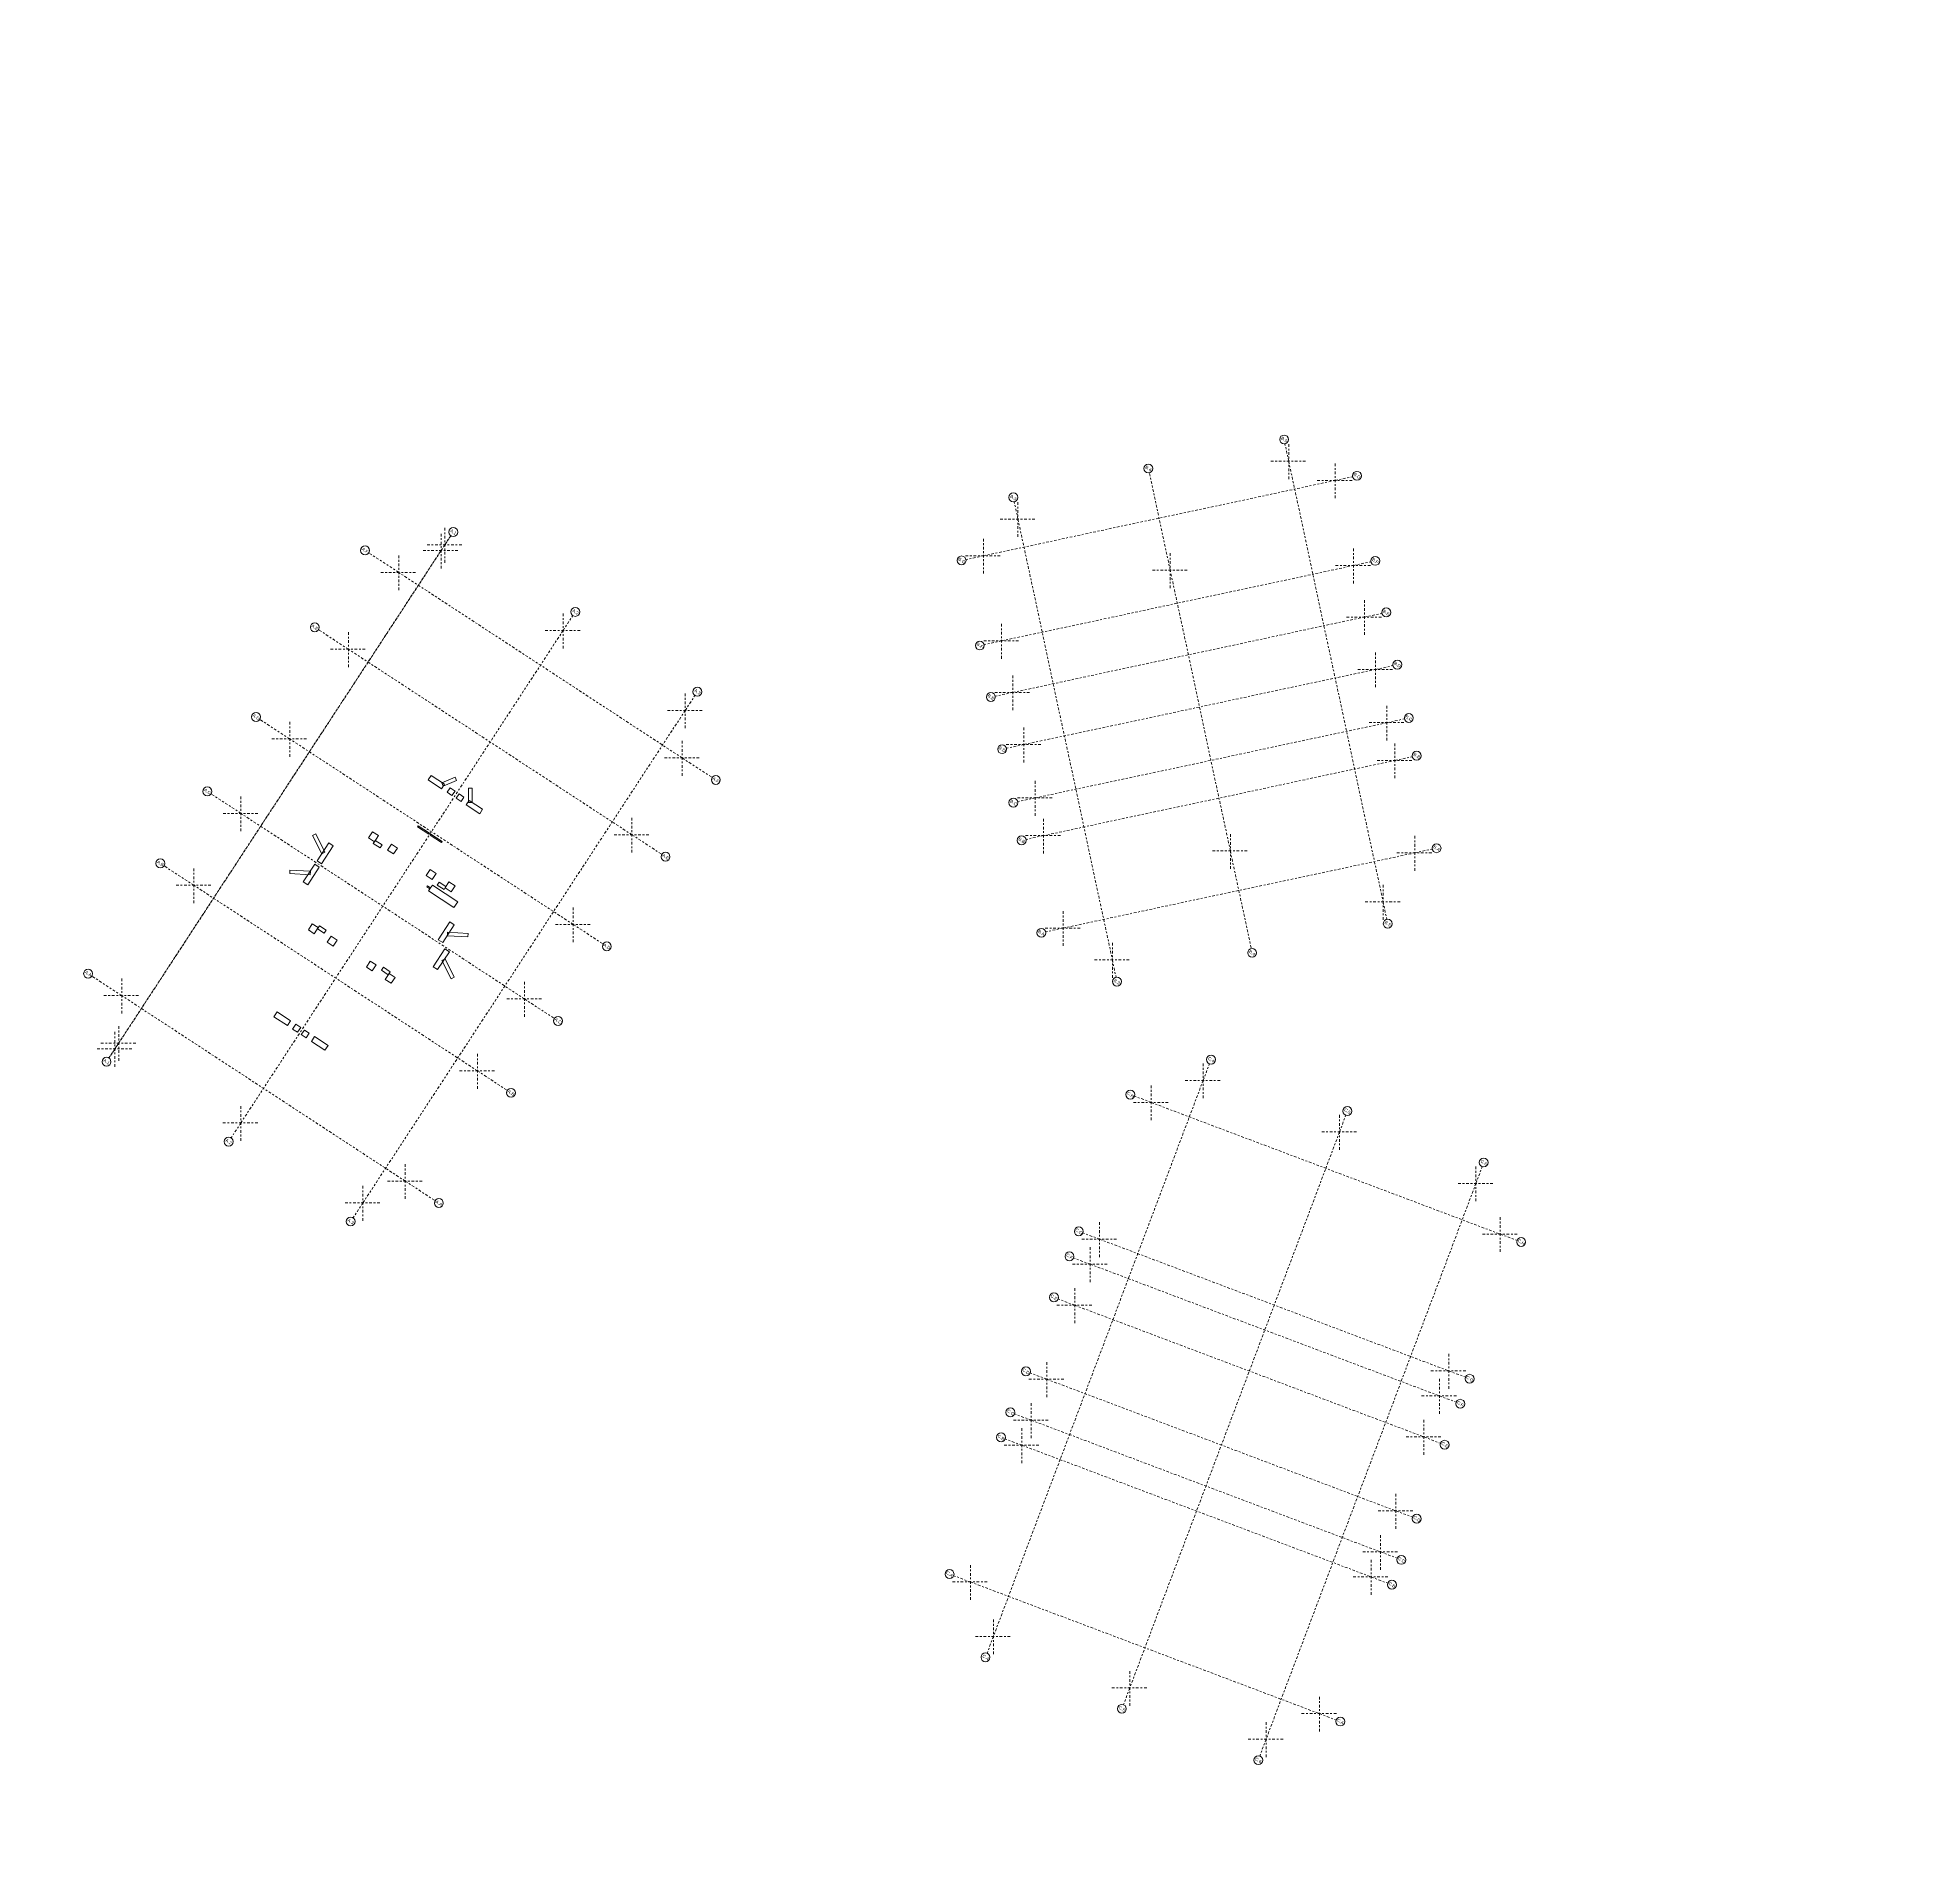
# Model space of a CAD drawing. Header units: metres. Extents: x 2696276 to 2696381, y 1245119 to 1245220.
import ezdxf

# ---------------------------------------------------------------- set-up
doc = ezdxf.new("R2010")
doc.units = ezdxf.units.M
doc.header["$PDMODE"] = 2
doc.header["$PDSIZE"] = -2
doc.linetypes.add('000_hbf_Strichpunkt 3_1_1mm Achsen', pattern=[0.25, 0.15, -0.05, 0, -0.05])
doc.layers.add('1_M01_Achsen.V', color=7, linetype='Continuous')
doc.layers.add('A-GENM', color=5, linetype='Continuous', lineweight=9)
doc.styles.add('ERSTELLTER_STIL_2', font='arial.ttf')

# ---------------------------------------------------------------- blocks, each defined once
blk = doc.blocks.new('Family - 272-2474404-Ebene 0')
at = {"layer": 'A-GENM', "lineweight": 5}
for p, q in [((0.4501, 0.1501), (-0.4501, 0.1501)), ((-0.4501, 0.1501), (-0.4501, -0.1501)), ((0.4501, -0.1501), (0.4501, 0.1501)), ((-0.4501, -0.1501), (0.4501, -0.1501))]:
    blk.add_line(p, q, dxfattribs=at)
blk = doc.blocks.new('Family - 798-2474414-Ebene 0')
at = {"layer": 'A-GENM', "lineweight": 5}
for p, q in [((0.6001, 0.1501), (-0.6001, 0.1501)), ((-0.6001, 0.1501), (-0.6001, -0.1501)), ((0.6001, -0.1501), (0.6001, 0.1501)), ((-0.6001, -0.1501), (0.6001, -0.1501))]:
    blk.add_line(p, q, dxfattribs=at)
blk = doc.blocks.new('Family - 925-2474417-Ebene 0')
at = {"layer": 'A-GENM', "lineweight": 5}
for p, q in [((0.6001, 0.1501), (-0.6001, 0.1501)), ((-0.6001, 0.1501), (-0.6001, -0.1501)), ((0.6001, -0.1501), (0.6001, 0.1501)), ((-0.6001, -0.1501), (0.6001, -0.1501))]:
    blk.add_line(p, q, dxfattribs=at)
blk = doc.blocks.new('Family - 995-2474419-Ebene 0')
at = {"layer": 'A-GENM', "lineweight": 5}
for p, q in [((0.1651, 0.1501), (-0.1651, 0.1501)), ((-0.1651, 0.1501), (-0.1651, -0.1501)), ((0.1651, -0.1501), (0.1651, 0.1501)), ((-0.1651, -0.1501), (0.1651, -0.1501))]:
    blk.add_line(p, q, dxfattribs=at)
blk = doc.blocks.new('Family - 1863-2474436-Ebene 0')
at = {"layer": 'A-GENM', "lineweight": 5}
for p, q in [((0.2251, 0.1001), (-0.2251, 0.1001)), ((-0.2251, 0.1001), (-0.2251, -0.1001)), ((0.2251, -0.1001), (0.2251, 0.1001)), ((-0.2251, -0.1001), (0.2251, -0.1001))]:
    blk.add_line(p, q, dxfattribs=at)
blk = doc.blocks.new('Family - 1990-2474439-Ebene 0')
at = {"layer": 'A-GENM', "lineweight": 5}
for p, q in [((0.2251, 0.1001), (-0.2251, 0.1001)), ((-0.2251, 0.1001), (-0.2251, -0.1001)), ((0.2251, -0.1001), (0.2251, 0.1001)), ((-0.2251, -0.1001), (0.2251, -0.1001))]:
    blk.add_line(p, q, dxfattribs=at)
blk = doc.blocks.new('A$C4181af03')
at = {"layer": '1_M01_Achsen.V', "color": 7, "linetype": '000_hbf_Strichpunkt 3_1_1mm Achsen', "lineweight": 13}
for p, q in [((28.98, 48.07), (28.27, 48.77)), ((28.98, 48.07), (28.27, 48.77)), ((31.75, 48.59), (32.46, 49.3)), ((31.75, 48.59), (32.46, 49.3)), ((17.56, 34.26), (31.75, 48.59)), ((17.56, 34.26), (31.75, 48.59)), ((28.98, 48.07), (46.94, 30.29)), ((28.98, 48.07), (46.94, 30.29)), ((31.75, 48.59), (31.75, 48.59)), ((31.75, 48.59), (31.75, 48.59)), ((35.22, 45.16), (35.92, 45.87)), ((35.22, 45.16), (35.92, 45.87)), ((21.03, 30.83), (35.22, 45.16)), ((21.03, 30.83), (35.22, 45.16)), ((37.32, 43.08), (38.02, 43.79)), ((37.32, 43.08), (38.02, 43.79)), ((23.13, 28.75), (37.32, 43.08)), ((23.13, 28.75), (37.32, 43.08)), ((41.62, 38.82), (42.32, 39.53)), ((41.62, 38.82), (42.32, 39.53)), ((27.43, 24.49), (41.62, 38.82)), ((27.43, 24.49), (41.62, 38.82)), ((18.06, 37.04), (17.35, 37.74)), ((18.06, 37.04), (17.35, 37.74)), ((18.06, 37.04), (36.02, 19.26)), ((18.06, 37.04), (36.02, 19.26)), ((28.97, 22.97), (43.15, 37.29)), ((28.97, 22.97), (43.15, 37.29)), ((43.15, 37.29), (43.86, 38)), ((43.15, 37.29), (43.86, 38)), ((17.56, 34.26), (16.86, 33.55)), ((17.56, 34.26), (16.86, 33.55)), ((17.56, 34.26), (17.56, 34.26)), ((17.56, 34.26), (17.56, 34.26)), ((46.92, 33.56), (47.62, 34.27)), ((32.73, 19.24), (46.92, 33.56)), ((21.03, 30.83), (20.32, 30.12)), ((21.03, 30.83), (20.32, 30.12)), ((46.94, 30.29), (47.65, 29.58)), ((46.94, 30.29), (47.65, 29.58)), ((23.13, 28.75), (22.43, 28.04)), ((23.13, 28.75), (22.43, 28.04)), ((27.43, 24.49), (26.73, 23.78)), ((27.43, 24.49), (26.73, 23.78)), ((28.97, 22.97), (28.27, 22.26)), ((28.97, 22.97), (28.27, 22.26)), ((59.94, 19.93), (59.72, 20.91)), ((59.94, 19.93), (59.72, 20.91)), ((32.73, 19.24), (32.03, 18.53)), ((36.02, 19.26), (36.73, 18.55)), ((36.02, 19.26), (36.73, 18.55)), ((59.94, 19.93), (67.16, -12.59)), ((59.94, 19.93), (67.16, -12.59)), ((-8.04, 17.85), (-8.04, 18.85)), ((-8.04, 18.24), (-8.04, 18.85)), ((-8.04, 18.24), (-8.04, -15.54)), ((8.32, 17.85), (8.32, 18.85)), ((8.32, 17.85), (8.32, 18.85)), ((42.22, 13.76), (62.64, 18.3)), ((42.22, 13.76), (62.64, 18.3)), ((62.64, 18.3), (63.62, 18.52)), ((62.64, 18.3), (63.62, 18.52)), ((-8.04, 17.85), (-8.04, -15.15)), ((8.32, 17.85), (8.32, -15.15)), ((8.32, 17.85), (8.32, -15.15)), ((43.98, 16.39), (43.77, 17.36)), ((43.98, 16.39), (43.77, 17.36)), ((43.98, 16.39), (51.21, -16.14)), ((43.98, 16.39), (51.21, -16.14)), ((-9.36, 15.53), (-11.36, 15.53)), ((-9.36, 15.53), (-11.36, 15.53)), ((9.64, 15.53), (-9.36, 15.53)), ((9.64, 15.53), (-9.36, 15.53)), ((9.64, 15.53), (11.64, 15.53)), ((9.64, 15.53), (11.64, 15.53)), ((42.22, 13.76), (41.25, 13.55)), ((42.22, 13.76), (41.25, 13.55)), ((-9.36, 10.38), (-11.36, 10.38)), ((-9.36, 10.38), (-11.36, 10.38)), ((9.64, 10.38), (-9.36, 10.38)), ((9.64, 10.38), (-9.36, 10.38)), ((9.64, 10.38), (11.64, 10.38)), ((9.64, 10.38), (11.64, 10.38)), ((44.33, 4.3), (64.75, 8.84)), ((44.33, 4.3), (64.75, 8.84)), ((64.75, 8.84), (65.72, 9.06)), ((64.75, 8.84), (65.72, 9.06)), ((44.86, 1.9), (65.28, 6.44)), ((44.86, 1.9), (65.28, 6.44)), ((65.28, 6.44), (66.26, 6.65)), ((65.28, 6.44), (66.26, 6.65)), ((-9.36, 4.37), (-11.36, 4.37)), ((-9.36, 4.37), (-11.36, 4.37)), ((9.64, 4.37), (-9.36, 4.37)), ((9.64, 4.37), (-9.36, 4.37)), ((9.64, 4.37), (11.64, 4.37)), ((9.64, 4.37), (11.64, 4.37)), ((44.33, 4.3), (43.35, 4.08)), ((44.33, 4.3), (43.35, 4.08)), ((66.24, 2.11), (67.22, 2.33)), ((66.24, 2.11), (67.22, 2.33)), ((44.86, 1.9), (43.88, 1.68)), ((44.86, 1.9), (43.88, 1.68)), ((45.82, -2.43), (66.24, 2.11)), ((45.82, -2.43), (66.24, 2.11)), ((46.35, -4.83), (66.78, -0.29)), ((66.78, -0.29), (67.75, -0.07)), ((45.82, -2.43), (44.84, -2.64)), ((45.82, -2.43), (44.84, -2.64)), ((46.35, -4.83), (45.38, -5.04)), ((-9.36, -5.44), (-11.36, -5.44)), ((-9.36, -5.44), (-11.36, -5.44)), ((9.64, -5.44), (-9.36, -5.44)), ((9.64, -5.44), (-9.36, -5.44)), ((9.64, -5.44), (11.64, -5.44)), ((9.64, -5.44), (11.64, -5.44)), ((48.46, -14.29), (68.88, -9.75)), ((48.46, -14.29), (68.88, -9.75)), ((68.88, -9.75), (69.86, -9.54)), ((68.88, -9.75), (69.86, -9.54)), ((67.16, -12.59), (67.38, -13.57)), ((67.16, -12.59), (67.38, -13.57)), ((-9.36, -12.83), (-11.36, -12.83)), ((-9.36, -12.83), (-11.36, -12.83)), ((9.64, -12.83), (-9.36, -12.83)), ((9.64, -12.83), (-9.36, -12.83)), ((9.64, -12.83), (11.64, -12.83)), ((9.64, -12.83), (11.64, -12.83)), ((48.46, -14.29), (47.48, -14.51)), ((48.46, -14.29), (47.48, -14.51)), ((-8.04, -15.15), (-8.04, -16.15)), ((-8.04, -15.54), (-8.04, -16.15)), ((8.32, -15.15), (8.32, -16.15)), ((8.32, -15.15), (8.32, -16.15)), ((51.21, -16.14), (51.43, -17.11)), ((51.21, -16.14), (51.43, -17.11))]:
    blk.add_line(p, q, dxfattribs=at)
at = {"layer": '1_M01_Achsen.V', "color": 62, "linetype": '000_hbf_Strichpunkt 3_1_1mm Achsen', "lineweight": 13, "true_color": 0x8cbb26}
for p, q in [((26.77, 39.32), (22.8, 43.25)), ((26.77, 39.32), (22.8, 43.25)), ((39.45, 40.97), (40.15, 41.68)), ((39.45, 40.97), (40.15, 41.68)), ((25.26, 26.65), (39.45, 40.97)), ((25.26, 26.65), (39.45, 40.97)), ((38.21, 27.99), (26.77, 39.32)), ((38.21, 27.99), (26.77, 39.32)), ((38.21, 27.99), (42.18, 24.06)), ((38.21, 27.99), (42.18, 24.06)), ((25.26, 26.65), (24.55, 25.94)), ((25.26, 26.65), (24.55, 25.94)), ((51.96, 18.16), (51.74, 19.14)), ((51.96, 18.16), (51.74, 19.14)), ((0.14, 17.85), (0.14, 18.85)), ((0.14, 17.85), (0.14, 18.85)), ((51.96, 18.16), (59.19, -14.37)), ((51.96, 18.16), (59.19, -14.37)), ((0.14, 17.85), (0.14, -15.15)), ((0.14, 17.85), (0.14, -15.15)), ((44, 5.76), (64.42, 10.3)), ((44, 5.76), (64.42, 10.3)), ((64.42, 10.3), (65.4, 10.52)), ((64.42, 10.3), (65.4, 10.52)), ((44, 5.76), (43.02, 5.55)), ((44, 5.76), (43.02, 5.55)), ((-9.36, -0.62), (-11.36, -0.62)), ((-9.36, -0.62), (-11.36, -0.62)), ((9.64, -0.62), (-9.36, -0.62)), ((-9.36, -0.62), (-9.36, -0.62)), ((9.64, -0.62), (-9.36, -0.62)), ((9.64, -0.62), (9.64, -0.62)), ((9.64, -0.62), (11.64, -0.62)), ((9.64, -0.62), (11.64, -0.62)), ((46.68, -6.29), (67.1, -1.75)), ((46.68, -6.29), (67.1, -1.75)), ((67.1, -1.75), (68.08, -1.54)), ((67.1, -1.75), (68.08, -1.54)), ((46.68, -6.29), (45.7, -6.51)), ((46.68, -6.29), (45.7, -6.51)), ((59.19, -14.37), (59.41, -15.34)), ((59.19, -14.37), (59.41, -15.34)), ((0.14, -15.15), (0.14, -16.15)), ((0.14, -15.15), (0.14, -16.15))]:
    blk.add_line(p, q, dxfattribs=at)
at = {"layer": '1_M01_Achsen.V', "color": 7, "linetype": 'Continuous', "lineweight": 13}
for centre in [(32.63, 49.48), (32.63, 49.48), (28.1, 48.95), (28.1, 48.95), (36.1, 46.05), (36.1, 46.05), (38.2, 43.97), (38.2, 43.97), (42.5, 39.71), (42.5, 39.71), (17.17, 37.92), (17.17, 37.92), (44.03, 38.18), (44.03, 38.18), (47.8, 34.45), (16.68, 33.37), (16.68, 33.37), (20.15, 29.94), (20.15, 29.94), (47.83, 29.41), (47.83, 29.41), (22.25, 27.86), (22.25, 27.86), (26.55, 23.6), (26.55, 23.6), (28.09, 22.08), (28.09, 22.08), (59.66, 21.15), (59.66, 21.15), (-8.04, 19.1), (-8.04, 19.1), (8.32, 19.1), (8.32, 19.1), (31.86, 18.35), (36.9, 18.38), (36.9, 18.38), (63.86, 18.57), (63.86, 18.57), (43.71, 17.61), (43.71, 17.61), (-11.61, 15.53), (-11.61, 15.53), (11.89, 15.53), (11.89, 15.53), (41, 13.49), (41, 13.49), (-11.61, 10.38), (-11.61, 10.38), (11.89, 10.38), (11.89, 10.38), (65.97, 9.11), (65.97, 9.11), (66.5, 6.71), (66.5, 6.71), (-11.61, 4.37), (-11.61, 4.37), (11.89, 4.37), (11.89, 4.37), (43.11, 4.03), (43.11, 4.03), (67.46, 2.38), (67.46, 2.38), (43.64, 1.63), (43.64, 1.63), (68, -0.02), (44.6, -2.7), (44.6, -2.7), (-11.61, -5.44), (-11.61, -5.44), (11.89, -5.44), (11.89, -5.44), (45.13, -5.1), (70.1, -9.48), (70.1, -9.48), (-11.61, -12.83), (-11.61, -12.83), (11.89, -12.83), (11.89, -12.83), (67.44, -13.81), (67.44, -13.81), (47.24, -14.56), (47.24, -14.56), (-8.04, -16.4), (-8.04, -16.4), (8.32, -16.4), (8.32, -16.4), (51.48, -17.36), (51.48, -17.36)]:
    blk.add_circle(centre, 0.25, dxfattribs=at)
at = {"layer": '1_M01_Achsen.V', "color": 62, "linetype": 'Continuous', "lineweight": 13, "true_color": 0x8cbb26}
for centre in [(22.62, 43.42), (22.62, 43.42), (40.32, 41.86), (40.32, 41.86), (24.38, 25.76), (24.38, 25.76), (42.36, 23.88), (42.36, 23.88), (0.14, 19.1), (0.14, 19.1), (51.69, 19.38), (51.69, 19.38), (65.64, 10.57), (65.64, 10.57), (42.78, 5.49), (42.78, 5.49), (-11.61, -0.62), (-11.61, -0.62), (11.89, -0.62), (11.89, -0.62), (68.32, -1.48), (68.32, -1.48), (45.46, -6.56), (45.46, -6.56), (59.46, -15.59), (59.46, -15.59), (0.14, -16.4), (0.14, -16.4)]:
    blk.add_circle(centre, 0.25, dxfattribs=at)
at = {"layer": '1_M01_Achsen.V', "color": 7, "linetype": '000_hbf_Strichpunkt 3_1_1mm Achsen', "lineweight": 13}
for p in [(28.98, 48.07), (28.98, 48.07), (28.98, 48.07), (28.98, 48.07), (31.75, 48.59), (31.75, 48.59), (35.22, 45.16), (35.22, 45.16), (35.22, 45.16), (35.22, 45.16), (37.32, 43.08), (37.32, 43.08), (37.32, 43.08), (37.32, 43.08), (41.62, 38.82), (41.62, 38.82), (41.62, 38.82), (41.62, 38.82), (18.06, 37.04), (18.06, 37.04), (18.06, 37.04), (18.06, 37.04), (43.15, 37.29), (43.15, 37.29), (43.15, 37.29), (43.15, 37.29), (17.56, 34.26), (17.56, 34.26), (46.92, 33.56), (46.92, 33.56), (21.03, 30.83), (21.03, 30.83), (21.03, 30.83), (21.03, 30.83), (46.94, 30.29), (46.94, 30.29), (46.94, 30.29), (46.94, 30.29), (23.13, 28.75), (23.13, 28.75), (23.13, 28.75), (23.13, 28.75), (27.43, 24.49), (27.43, 24.49), (27.43, 24.49), (27.43, 24.49), (28.97, 22.97), (28.97, 22.97), (28.97, 22.97), (28.97, 22.97), (32.73, 19.24), (32.73, 19.24), (36.02, 19.26), (36.02, 19.26), (36.02, 19.26), (36.02, 19.26), (59.94, 19.93), (59.94, 19.93), (59.94, 19.93), (59.94, 19.93), (-8.04, 18.24), (-8.04, 18.24), (62.64, 18.3), (62.64, 18.3), (62.64, 18.3), (62.64, 18.3), (-8.04, 17.85), (-8.04, 17.85), (8.32, 17.85), (8.32, 17.85), (8.32, 17.85), (8.32, 17.85), (43.98, 16.39), (43.98, 16.39), (43.98, 16.39), (43.98, 16.39), (-9.36, 15.53), (-9.36, 15.53), (-9.36, 15.53), (-9.36, 15.53), (9.64, 15.53), (9.64, 15.53), (9.64, 15.53), (9.64, 15.53), (42.22, 13.76), (42.22, 13.76), (42.22, 13.76), (42.22, 13.76), (-9.36, 10.38), (-9.36, 10.38), (-9.36, 10.38), (-9.36, 10.38), (9.64, 10.38), (9.64, 10.38), (9.64, 10.38), (9.64, 10.38), (64.75, 8.84), (64.75, 8.84), (64.75, 8.84), (64.75, 8.84), (65.28, 6.44), (65.28, 6.44), (65.28, 6.44), (65.28, 6.44), (-9.36, 4.37), (-9.36, 4.37), (-9.36, 4.37), (-9.36, 4.37), (9.64, 4.37), (9.64, 4.37), (9.64, 4.37), (9.64, 4.37), (44.33, 4.3), (44.33, 4.3), (44.33, 4.3), (44.33, 4.3), (44.86, 1.9), (44.86, 1.9), (44.86, 1.9), (44.86, 1.9), (66.24, 2.11), (66.24, 2.11), (66.24, 2.11), (66.24, 2.11), (66.78, -0.29), (66.78, -0.29), (45.82, -2.43), (45.82, -2.43), (45.82, -2.43), (45.82, -2.43), (46.35, -4.83), (46.35, -4.83), (-9.36, -5.44), (-9.36, -5.44), (-9.36, -5.44), (-9.36, -5.44), (9.64, -5.44), (9.64, -5.44), (9.64, -5.44), (9.64, -5.44), (68.88, -9.75), (68.88, -9.75), (68.88, -9.75), (68.88, -9.75), (67.16, -12.59), (67.16, -12.59), (67.16, -12.59), (67.16, -12.59), (-9.36, -12.83), (-9.36, -12.83), (-9.36, -12.83), (-9.36, -12.83), (9.64, -12.83), (9.64, -12.83), (9.64, -12.83), (9.64, -12.83), (48.46, -14.29), (48.46, -14.29), (48.46, -14.29), (48.46, -14.29), (-8.04, -15.15), (-8.04, -15.15), (-8.04, -15.54), (-8.04, -15.54), (8.32, -15.15), (8.32, -15.15), (8.32, -15.15), (8.32, -15.15), (51.21, -16.14), (51.21, -16.14), (51.21, -16.14), (51.21, -16.14)]:
    blk.add_point(p, dxfattribs=at)
at = {"layer": '1_M01_Achsen.V', "color": 62, "linetype": '000_hbf_Strichpunkt 3_1_1mm Achsen', "lineweight": 13, "true_color": 0x8cbb26}
for p in [(39.45, 40.97), (39.45, 40.97), (39.45, 40.97), (39.45, 40.97), (26.77, 39.32), (26.77, 39.32), (26.77, 39.32), (26.77, 39.32), (38.21, 27.99), (38.21, 27.99), (38.21, 27.99), (38.21, 27.99), (25.26, 26.65), (25.26, 26.65), (25.26, 26.65), (25.26, 26.65), (51.96, 18.16), (51.96, 18.16), (51.96, 18.16), (51.96, 18.16), (0.14, 17.85), (0.14, 17.85), (0.14, 17.85), (0.14, 17.85), (64.42, 10.3), (64.42, 10.3), (64.42, 10.3), (64.42, 10.3), (44, 5.76), (44, 5.76), (44, 5.76), (44, 5.76), (-9.36, -0.62), (-9.36, -0.62), (-9.36, -0.62), (9.64, -0.62), (9.64, -0.62), (9.64, -0.62), (67.1, -1.75), (67.1, -1.75), (67.1, -1.75), (67.1, -1.75), (46.68, -6.29), (46.68, -6.29), (46.68, -6.29), (46.68, -6.29), (59.19, -14.37), (59.19, -14.37), (59.19, -14.37), (59.19, -14.37), (0.14, -15.15), (0.14, -15.15), (0.14, -15.15), (0.14, -15.15)]:
    blk.add_point(p, dxfattribs=at)
at = {"layer": '1_M01_Achsen.V', "color": 7, "lineweight": 13, "char_height": 0.175, "attachment_point": 1, "style": 'ERSTELLTER_STIL_2'}
for s, insert in [('\\A1;{\\pql;\\pt0;\\fArial|b0|i0|c0|p0;\\W1.000000;B.5}', (27.92, 49.04)), ('\\A1;{\\pql;\\pt0;\\fArial|b0|i0|c0|p0;\\W1.000000;B.5}', (27.92, 49.04)), ('\\A1;{\\pql;\\pt0;\\fArial|b0|i0|c0|p0;\\W1.000000;B.G}', (32.43, 49.57)), ('\\A1;{\\pql;\\pt0;\\fArial|b0|i0|c0|p0;\\W1.000000;B.G}', (32.43, 49.57)), ('\\A1;{\\pql;\\pt0;\\fArial|b0|i0|c0|p0;\\W1.000000;B.F}', (35.91, 46.14)), ('\\A1;{\\pql;\\pt0;\\fArial|b0|i0|c0|p0;\\W1.000000;B.F}', (35.91, 46.14)), ('\\A1;{\\pql;\\pt0;\\fArial|b0|i0|c0|p0;\\W1.000000;B.4}', (22.44, 43.51)), ('\\A1;{\\pql;\\pt0;\\fArial|b0|i0|c0|p0;\\W1.000000;B.4}', (22.44, 43.51)), ('\\A1;{\\pql;\\pt0;\\fArial|b0|i0|c0|p0;\\W1.000000;B.E}', (38.01, 44.05)), ('\\A1;{\\pql;\\pt0;\\fArial|b0|i0|c0|p0;\\W1.000000;B.E}', (38.01, 44.05)), ('\\A1;{\\pql;\\pt0;\\fArial|b0|i0|c0|p0;\\W1.000000;B.D}', (40.12, 41.95)), ('\\A1;{\\pql;\\pt0;\\fArial|b0|i0|c0|p0;\\W1.000000;B.D}', (40.12, 41.95)), ('\\A1;{\\pql;\\pt0;\\fArial|b0|i0|c0|p0;\\W1.000000;B.C}', (42.3, 39.79)), ('\\A1;{\\pql;\\pt0;\\fArial|b0|i0|c0|p0;\\W1.000000;B.C}', (42.3, 39.79)), ('\\A1;{\\pql;\\pt0;\\fArial|b0|i0|c0|p0;\\W1.000000;B.B}', (43.84, 38.27)), ('\\A1;{\\pql;\\pt0;\\fArial|b0|i0|c0|p0;\\W1.000000;B.B}', (43.84, 38.27)), ('\\A1;{\\pql;\\pt0;\\fArial|b0|i0|c0|p0;\\W1.000000;B.3}', (16.99, 38)), ('\\A1;{\\pql;\\pt0;\\fArial|b0|i0|c0|p0;\\W1.000000;B.3}', (16.99, 38)), ('\\A1;{\\pql;\\pt0;\\fArial|b0|i0|c0|p0;\\W1.000000;B.A}', (47.61, 34.54)), ('\\A1;{\\pql;\\pt0;\\fArial|b0|i0|c0|p0;\\W1.000000;B.G}', (16.48, 33.46)), ('\\A1;{\\pql;\\pt0;\\fArial|b0|i0|c0|p0;\\W1.000000;B.G}', (16.48, 33.46)), ('\\A1;{\\pql;\\pt0;\\fArial|b0|i0|c0|p0;\\W1.000000;B.F}', (19.96, 30.03)), ('\\A1;{\\pql;\\pt0;\\fArial|b0|i0|c0|p0;\\W1.000000;B.F}', (19.96, 30.03)), ('\\A1;{\\pql;\\pt0;\\fArial|b0|i0|c0|p0;\\W1.000000;B.5}', (47.65, 29.5)), ('\\A1;{\\pql;\\pt0;\\fArial|b0|i0|c0|p0;\\W1.000000;B.5}', (47.65, 29.5)), ('\\A1;{\\pql;\\pt0;\\fArial|b0|i0|c0|p0;\\W1.000000;B.E}', (22.06, 27.95)), ('\\A1;{\\pql;\\pt0;\\fArial|b0|i0|c0|p0;\\W1.000000;B.E}', (22.06, 27.95)), ('\\A1;{\\pql;\\pt0;\\fArial|b0|i0|c0|p0;\\W1.000000;B.D}', (24.18, 25.85)), ('\\A1;{\\pql;\\pt0;\\fArial|b0|i0|c0|p0;\\W1.000000;B.D}', (24.18, 25.85)), ('\\A1;{\\pql;\\pt0;\\fArial|b0|i0|c0|p0;\\W1.000000;B.C}', (26.35, 23.69)), ('\\A1;{\\pql;\\pt0;\\fArial|b0|i0|c0|p0;\\W1.000000;B.C}', (26.35, 23.69)), ('\\A1;{\\pql;\\pt0;\\fArial|b0|i0|c0|p0;\\W1.000000;B.4}', (42.18, 23.97)), ('\\A1;{\\pql;\\pt0;\\fArial|b0|i0|c0|p0;\\W1.000000;B.4}', (42.18, 23.97)), ('\\A1;{\\pql;\\pt0;\\fArial|b0|i0|c0|p0;\\W1.000000;B.B}', (27.9, 22.17)), ('\\A1;{\\pql;\\pt0;\\fArial|b0|i0|c0|p0;\\W1.000000;B.B}', (27.9, 22.17)), ('\\A1;{\\pql;\\pt0;\\fArial|b0|i0|c0|p0;\\W1.000000;C.6}', (59.48, 21.24)), ('\\A1;{\\pql;\\pt0;\\fArial|b0|i0|c0|p0;\\W1.000000;C.6}', (59.48, 21.24)), ('\\A1;{\\pql;\\pt0;\\fArial|b0|i0|c0|p0;\\W1.000000;A.1}', (-8.22, 19.19)), ('\\A1;{\\pql;\\pt0;\\fArial|b0|i0|c0|p0;\\W1.000000;A.1}', (-8.22, 19.19)), ('\\A1;{\\pql;\\pt0;\\fArial|b0|i0|c0|p0;\\W1.000000;A.2}', (-0.04, 19.19)), ('\\A1;{\\pql;\\pt0;\\fArial|b0|i0|c0|p0;\\W1.000000;A.2}', (-0.04, 19.19)), ('\\A1;{\\pql;\\pt0;\\fArial|b0|i0|c0|p0;\\W1.000000;A.3}', (8.14, 19.19)), ('\\A1;{\\pql;\\pt0;\\fArial|b0|i0|c0|p0;\\W1.000000;A.3}', (8.14, 19.19)), ('\\A1;{\\pql;\\pt0;\\fArial|b0|i0|c0|p0;\\W1.000000;C.5}', (51.5, 19.47)), ('\\A1;{\\pql;\\pt0;\\fArial|b0|i0|c0|p0;\\W1.000000;C.5}', (51.5, 19.47)), ('\\A1;{\\pql;\\pt0;\\fArial|b0|i0|c0|p0;\\W1.000000;B.A}', (31.66, 18.44)), ('\\A1;{\\pql;\\pt0;\\fArial|b0|i0|c0|p0;\\W1.000000;B.3}', (36.72, 18.46)), ('\\A1;{\\pql;\\pt0;\\fArial|b0|i0|c0|p0;\\W1.000000;B.3}', (36.72, 18.46)), ('\\A1;{\\pql;\\pt0;\\fArial|b0|i0|c0|p0;\\W1.000000;C.H}', (63.66, 18.66)), ('\\A1;{\\pql;\\pt0;\\fArial|b0|i0|c0|p0;\\W1.000000;C.H}', (63.66, 18.66)), ('\\A1;{\\pql;\\pt0;\\fArial|b0|i0|c0|p0;\\W1.000000;C.4}', (43.53, 17.7)), ('\\A1;{\\pql;\\pt0;\\fArial|b0|i0|c0|p0;\\W1.000000;C.4}', (43.53, 17.7)), ('\\A1;{\\pql;\\pt0;\\fArial|b0|i0|c0|p0;\\W1.000000;A.F}', (-11.8, 15.62)), ('\\A1;{\\pql;\\pt0;\\fArial|b0|i0|c0|p0;\\W1.000000;A.F}', (-11.8, 15.62)), ('\\A1;{\\pql;\\pt0;\\fArial|b0|i0|c0|p0;\\W1.000000;A.F}', (11.7, 15.62)), ('\\A1;{\\pql;\\pt0;\\fArial|b0|i0|c0|p0;\\W1.000000;A.F}', (11.7, 15.62)), ('\\A1;{\\pql;\\pt0;\\fArial|b0|i0|c0|p0;\\W1.000000;C.H}', (40.8, 13.58)), ('\\A1;{\\pql;\\pt0;\\fArial|b0|i0|c0|p0;\\W1.000000;C.H}', (40.8, 13.58)), ('\\A1;{\\pql;\\pt0;\\fArial|b0|i0|c0|p0;\\W1.000000;C.G}', (65.43, 10.66)), ('\\A1;{\\pql;\\pt0;\\fArial|b0|i0|c0|p0;\\W1.000000;C.G}', (65.43, 10.66)), ('\\A1;{\\pql;\\pt0;\\fArial|b0|i0|c0|p0;\\W1.000000;A.E}', (-11.8, 10.47)), ('\\A1;{\\pql;\\pt0;\\fArial|b0|i0|c0|p0;\\W1.000000;A.E}', (-11.8, 10.47)), ('\\A1;{\\pql;\\pt0;\\fArial|b0|i0|c0|p0;\\W1.000000;A.E}', (11.7, 10.47)), ('\\A1;{\\pql;\\pt0;\\fArial|b0|i0|c0|p0;\\W1.000000;A.E}', (11.7, 10.47)), ('\\A1;{\\pql;\\pt0;\\fArial|b0|i0|c0|p0;\\W1.000000;C.F}', (65.77, 9.2)), ('\\A1;{\\pql;\\pt0;\\fArial|b0|i0|c0|p0;\\W1.000000;C.F}', (65.77, 9.2)), ('\\A1;{\\pql;\\pt0;\\fArial|b0|i0|c0|p0;\\W1.000000;C.E}', (66.3, 6.8)), ('\\A1;{\\pql;\\pt0;\\fArial|b0|i0|c0|p0;\\W1.000000;C.E}', (66.3, 6.8)), ('\\A1;{\\pql;\\pt0;\\fArial|b0|i0|c0|p0;\\W1.000000;C.G}', (42.57, 5.58)), ('\\A1;{\\pql;\\pt0;\\fArial|b0|i0|c0|p0;\\W1.000000;C.G}', (42.57, 5.58)), ('\\A1;{\\pql;\\pt0;\\fArial|b0|i0|c0|p0;\\W1.000000;A.D}', (-11.81, 4.46)), ('\\A1;{\\pql;\\pt0;\\fArial|b0|i0|c0|p0;\\W1.000000;A.D}', (-11.81, 4.46)), ('\\A1;{\\pql;\\pt0;\\fArial|b0|i0|c0|p0;\\W1.000000;A.D}', (11.69, 4.46)), ('\\A1;{\\pql;\\pt0;\\fArial|b0|i0|c0|p0;\\W1.000000;A.D}', (11.69, 4.46)), ('\\A1;{\\pql;\\pt0;\\fArial|b0|i0|c0|p0;\\W1.000000;C.F}', (42.91, 4.12)), ('\\A1;{\\pql;\\pt0;\\fArial|b0|i0|c0|p0;\\W1.000000;C.F}', (42.91, 4.12)), ('\\A1;{\\pql;\\pt0;\\fArial|b0|i0|c0|p0;\\W1.000000;C.D}', (67.26, 2.47)), ('\\A1;{\\pql;\\pt0;\\fArial|b0|i0|c0|p0;\\W1.000000;C.D}', (67.26, 2.47)), ('\\A1;{\\pql;\\pt0;\\fArial|b0|i0|c0|p0;\\W1.000000;C.E}', (43.44, 1.72)), ('\\A1;{\\pql;\\pt0;\\fArial|b0|i0|c0|p0;\\W1.000000;C.E}', (43.44, 1.72)), ('\\A1;{\\pql;\\pt0;\\fArial|b0|i0|c0|p0;\\W1.000000;C.C}', (67.79, 0.07)), ('\\A1;{\\pql;\\pt0;\\fArial|b0|i0|c0|p0;\\W1.000000;A.C}', (-11.81, -0.53)), ('\\A1;{\\pql;\\pt0;\\fArial|b0|i0|c0|p0;\\W1.000000;A.C}', (-11.81, -0.53)), ('\\A1;{\\pql;\\pt0;\\fArial|b0|i0|c0|p0;\\W1.000000;A.C}', (11.69, -0.53)), ('\\A1;{\\pql;\\pt0;\\fArial|b0|i0|c0|p0;\\W1.000000;A.C}', (11.69, -0.53)), ('\\A1;{\\pql;\\pt0;\\fArial|b0|i0|c0|p0;\\W1.000000;C.B}', (68.12, -1.39)), ('\\A1;{\\pql;\\pt0;\\fArial|b0|i0|c0|p0;\\W1.000000;C.B}', (68.12, -1.39)), ('\\A1;{\\pql;\\pt0;\\fArial|b0|i0|c0|p0;\\W1.000000;C.D}', (44.39, -2.61)), ('\\A1;{\\pql;\\pt0;\\fArial|b0|i0|c0|p0;\\W1.000000;C.D}', (44.39, -2.61)), ('\\A1;{\\pql;\\pt0;\\fArial|b0|i0|c0|p0;\\W1.000000;C.C}', (44.93, -5.01)), ('\\A1;{\\pql;\\pt0;\\fArial|b0|i0|c0|p0;\\W1.000000;A.B}', (-11.8, -5.35)), ('\\A1;{\\pql;\\pt0;\\fArial|b0|i0|c0|p0;\\W1.000000;A.B}', (-11.8, -5.35)), ('\\A1;{\\pql;\\pt0;\\fArial|b0|i0|c0|p0;\\W1.000000;A.B}', (11.7, -5.35)), ('\\A1;{\\pql;\\pt0;\\fArial|b0|i0|c0|p0;\\W1.000000;A.B}', (11.7, -5.35)), ('\\A1;{\\pql;\\pt0;\\fArial|b0|i0|c0|p0;\\W1.000000;C.B}', (45.26, -6.48)), ('\\A1;{\\pql;\\pt0;\\fArial|b0|i0|c0|p0;\\W1.000000;C.B}', (45.26, -6.48)), ('\\A1;{\\pql;\\pt0;\\fArial|b0|i0|c0|p0;\\W1.000000;C.A}', (69.9, -9.39)), ('\\A1;{\\pql;\\pt0;\\fArial|b0|i0|c0|p0;\\W1.000000;C.A}', (69.9, -9.39)), ('\\A1;{\\pql;\\pt0;\\fArial|b0|i0|c0|p0;\\W1.000000;A.A}', (-11.8, -12.74)), ('\\A1;{\\pql;\\pt0;\\fArial|b0|i0|c0|p0;\\W1.000000;A.A}', (-11.8, -12.74)), ('\\A1;{\\pql;\\pt0;\\fArial|b0|i0|c0|p0;\\W1.000000;A.A}', (11.7, -12.74)), ('\\A1;{\\pql;\\pt0;\\fArial|b0|i0|c0|p0;\\W1.000000;A.A}', (11.7, -12.74)), ('\\A1;{\\pql;\\pt0;\\fArial|b0|i0|c0|p0;\\W1.000000;C.6}', (67.25, -13.73)), ('\\A1;{\\pql;\\pt0;\\fArial|b0|i0|c0|p0;\\W1.000000;C.6}', (67.25, -13.73)), ('\\A1;{\\pql;\\pt0;\\fArial|b0|i0|c0|p0;\\W1.000000;C.A}', (47.04, -14.47)), ('\\A1;{\\pql;\\pt0;\\fArial|b0|i0|c0|p0;\\W1.000000;C.A}', (47.04, -14.47)), ('\\A1;{\\pql;\\pt0;\\fArial|b0|i0|c0|p0;\\W1.000000;C.5}', (59.27, -15.5)), ('\\A1;{\\pql;\\pt0;\\fArial|b0|i0|c0|p0;\\W1.000000;C.5}', (59.27, -15.5)), ('\\A1;{\\pql;\\pt0;\\fArial|b0|i0|c0|p0;\\W1.000000;A.1}', (-8.22, -16.31)), ('\\A1;{\\pql;\\pt0;\\fArial|b0|i0|c0|p0;\\W1.000000;A.1}', (-8.22, -16.31)), ('\\A1;{\\pql;\\pt0;\\fArial|b0|i0|c0|p0;\\W1.000000;A.2}', (-0.04, -16.31)), ('\\A1;{\\pql;\\pt0;\\fArial|b0|i0|c0|p0;\\W1.000000;A.2}', (-0.04, -16.31)), ('\\A1;{\\pql;\\pt0;\\fArial|b0|i0|c0|p0;\\W1.000000;A.3}', (8.14, -16.31)), ('\\A1;{\\pql;\\pt0;\\fArial|b0|i0|c0|p0;\\W1.000000;A.3}', (8.14, -16.31)), ('\\A1;{\\pql;\\pt0;\\fArial|b0|i0|c0|p0;\\W1.000000;C.4}', (51.3, -17.27)), ('\\A1;{\\pql;\\pt0;\\fArial|b0|i0|c0|p0;\\W1.000000;C.4}', (51.3, -17.27))]:
    blk.add_mtext(s, dxfattribs=dict(at, insert=insert))
blk = doc.blocks.new('A$C6d3b86bb')
blk.add_blockref('A$C4181af03', (0, 0))

msp = doc.modelspace()

# ---------------------------------------------------------------- linework, layer by layer
at = {"layer": 'A-GENM', "lineweight": 5}
for p, q in [((2696297.78, 1245178.49), (2696297.61, 1245178.24)), ((2696298.53, 1245178), (2696297.78, 1245178.49)), ((2696297.61, 1245178.24), (2696298.37, 1245177.75)), ((2696298.37, 1245177.75), (2696298.53, 1245178)), ((2696299.12, 1245178.4), (2696298.38, 1245178.08)), ((2696298.38, 1245178.08), (2696298.46, 1245177.9)), ((2696298.46, 1245177.9), (2696299.2, 1245178.21)), ((2696298.84, 1245177.8), (2696298.68, 1245177.55)), ((2696298.68, 1245177.55), (2696298.95, 1245177.37)), ((2696299.12, 1245177.62), (2696298.84, 1245177.8)), ((2696298.95, 1245177.37), (2696299.12, 1245177.62)), ((2696299.2, 1245178.21), (2696299.12, 1245178.4)), ((2696300.08, 1245177.78), (2696299.88, 1245177.78)), ((2696299.88, 1245177.78), (2696299.88, 1245176.97)), ((2696300.08, 1245176.98), (2696300.08, 1245177.78)), ((2696299.88, 1245176.97), (2696300.08, 1245176.98)), ((2696294.49, 1245175.33), (2696294.27, 1245175)), ((2696294.83, 1245175.12), (2696294.49, 1245175.33)), ((2696297.06, 1245175.67), (2696297.02, 1245175.61)), ((2696297.02, 1245175.61), (2696297.65, 1245175.2)), ((2696297.69, 1245175.26), (2696297.06, 1245175.67)), ((2696291.31, 1245175.22), (2696291.13, 1245175.13)), ((2696291.13, 1245175.13), (2696291.65, 1245174.1)), ((2696291.82, 1245174.19), (2696291.31, 1245175.22)), ((2696294.27, 1245175), (2696294.61, 1245174.78)), ((2696294.65, 1245174.85), (2696294.54, 1245174.68)), ((2696294.54, 1245174.68), (2696294.92, 1245174.44)), ((2696294.61, 1245174.78), (2696294.83, 1245175.12)), ((2696295.03, 1245174.6), (2696294.65, 1245174.85)), ((2696294.92, 1245174.44), (2696295.03, 1245174.6)), ((2696295.55, 1245174.64), (2696295.33, 1245174.31)), ((2696295.33, 1245174.31), (2696295.67, 1245174.09)), ((2696295.89, 1245174.42), (2696295.55, 1245174.64)), ((2696295.67, 1245174.09), (2696295.89, 1245174.42)), ((2696297.65, 1245175.2), (2696297.69, 1245175.26)), ((2696297.77, 1245175.21), (2696297.73, 1245175.15)), ((2696297.73, 1245175.15), (2696298.36, 1245174.74)), ((2696298.4, 1245174.79), (2696297.77, 1245175.21)), ((2696298.36, 1245174.74), (2696298.4, 1245174.79)), ((2696289.86, 1245173.19), (2696289.85, 1245172.99)), ((2696291.01, 1245173.13), (2696289.86, 1245173.19)), ((2696291.26, 1245173.52), (2696290.61, 1245172.52)), ((2696290.86, 1245172.36), (2696291.51, 1245173.36)), ((2696291.51, 1245173.36), (2696291.26, 1245173.52)), ((2696291.65, 1245174.1), (2696291.82, 1245174.19)), ((2696297.73, 1245173.22), (2696297.51, 1245172.88)), ((2696298.06, 1245173), (2696297.73, 1245173.22)), ((2696289.85, 1245172.99), (2696291, 1245172.93)), ((2696290.61, 1245172.52), (2696290.86, 1245172.36)), ((2696291, 1245172.93), (2696291.01, 1245173.13)), ((2696297.51, 1245172.88), (2696297.84, 1245172.66)), ((2696297.54, 1245172.24), (2696297.58, 1245172.31)), ((2696297.54, 1245172.24), (2696297.71, 1245172.13)), ((2696297.75, 1245172.2), (2696297.58, 1245172.31)), ((2696297.71, 1245172.13), (2696297.64, 1245172.02)), ((2696297.75, 1245172.2), (2696297.71, 1245172.13)), ((2696297.85, 1245172.34), (2696297.75, 1245172.2)), ((2696297.84, 1245172.66), (2696298.06, 1245173)), ((2696299.27, 1245171.41), (2696297.85, 1245172.34)), ((2696298.78, 1245172.53), (2696298.57, 1245172.19)), ((2696298.57, 1245172.19), (2696298.9, 1245171.97)), ((2696299.12, 1245172.31), (2696298.78, 1245172.53)), ((2696298.9, 1245171.97), (2696299.12, 1245172.31)), ((2696297.64, 1245172.02), (2696299.06, 1245171.09)), ((2696299.06, 1245171.09), (2696299.27, 1245171.41)), ((2696291.12, 1245170.18), (2696290.9, 1245169.84)), ((2696291.45, 1245169.96), (2696291.12, 1245170.18)), ((2696298.83, 1245170.29), (2696298.17, 1245169.28)), ((2696298.43, 1245169.12), (2696299.08, 1245170.12)), ((2696299.08, 1245170.12), (2696298.83, 1245170.29)), ((2696290.9, 1245169.84), (2696291.23, 1245169.62)), ((2696291.23, 1245169.62), (2696291.45, 1245169.96)), ((2696292.17, 1245169.48), (2696291.96, 1245169.15)), ((2696291.96, 1245169.15), (2696292.29, 1245168.93)), ((2696292.51, 1245169.26), (2696292.17, 1245169.48)), ((2696292.29, 1245168.93), (2696292.51, 1245169.26)), ((2696298.17, 1245169.28), (2696298.43, 1245169.12)), ((2696298.7, 1245169.7), (2696298.69, 1245169.5)), ((2696298.69, 1245169.5), (2696299.84, 1245169.44)), ((2696299.85, 1245169.64), (2696298.7, 1245169.7)), ((2696299.84, 1245169.44), (2696299.85, 1245169.64)), ((2696294.37, 1245168.08), (2696294.15, 1245167.75)), ((2696294.7, 1245167.87), (2696294.37, 1245168.08)), ((2696298.56, 1245168.21), (2696298.38, 1245168.12)), ((2696298.38, 1245168.12), (2696298.9, 1245167.09)), ((2696299.08, 1245167.18), (2696298.56, 1245168.21)), ((2696294.15, 1245167.75), (2696294.48, 1245167.53)), ((2696294.48, 1245167.53), (2696294.7, 1245167.87)), ((2696295.11, 1245167.74), (2696295, 1245167.57)), ((2696295, 1245167.57), (2696295.38, 1245167.32)), ((2696295.49, 1245167.49), (2696295.11, 1245167.74)), ((2696295.43, 1245167.39), (2696295.21, 1245167.06)), ((2696295.21, 1245167.06), (2696295.54, 1245166.84)), ((2696295.38, 1245167.32), (2696295.49, 1245167.49)), ((2696295.76, 1245167.17), (2696295.43, 1245167.39)), ((2696295.54, 1245166.84), (2696295.76, 1245167.17)), ((2696298.9, 1245167.09), (2696299.08, 1245167.18)), ((2696289.14, 1245165.23), (2696288.96, 1245164.96)), ((2696288.96, 1245164.96), (2696289.72, 1245164.47)), ((2696289.89, 1245164.74), (2696289.14, 1245165.23)), ((2696289.72, 1245164.47), (2696289.89, 1245164.74)), ((2696290.19, 1245164.54), (2696290.01, 1245164.27)), ((2696290.01, 1245164.27), (2696290.29, 1245164.09)), ((2696290.47, 1245164.36), (2696290.19, 1245164.54)), ((2696290.29, 1245164.09), (2696290.47, 1245164.36)), ((2696290.68, 1245164.22), (2696290.5, 1245163.96)), ((2696290.5, 1245163.96), (2696290.78, 1245163.78)), ((2696290.95, 1245164.04), (2696290.68, 1245164.22)), ((2696290.78, 1245163.78), (2696290.95, 1245164.04)), ((2696291.25, 1245163.85), (2696291.07, 1245163.58)), ((2696292, 1245163.36), (2696291.25, 1245163.85)), ((2696291.07, 1245163.58), (2696291.83, 1245163.09)), ((2696291.83, 1245163.09), (2696292, 1245163.36))]:
    msp.add_line(p, q, dxfattribs=at)

# ---------------------------------------------------------------- block references
at = {"rotation": 326.8000006198631}
msp.add_blockref('A$C6d3b86bb', (2696295.29, 1245171.76), dxfattribs=at)
at = {"layer": 'A-GENM', "lineweight": 5, "extrusion": (0, 0, -1), "zscale": -1}
for name, p, rotation in [('Family - 995-2474419-Ebene 0', (-2696299.4, 1245177.25), 33.19999938013694), ('Family - 272-2474404-Ebene 0', (-2696300.21, 1245176.72), 33.19999938013694), ('Family - 925-2474417-Ebene 0', (-2696291.84, 1245174.13), 303.1999993801369), ('Family - 1863-2474436-Ebene 0', (-2696298.37, 1245172.3), 213.1999993801369), ('Family - 1990-2474439-Ebene 0', (-2696291.65, 1245169.85), 33.19999938013694), ('Family - 798-2474414-Ebene 0', (-2696298.35, 1245168.19), 123.199999380137)]:
    msp.add_blockref(name, p, dxfattribs=dict(at, rotation=rotation))

doc.saveas('drawing.dxf')
